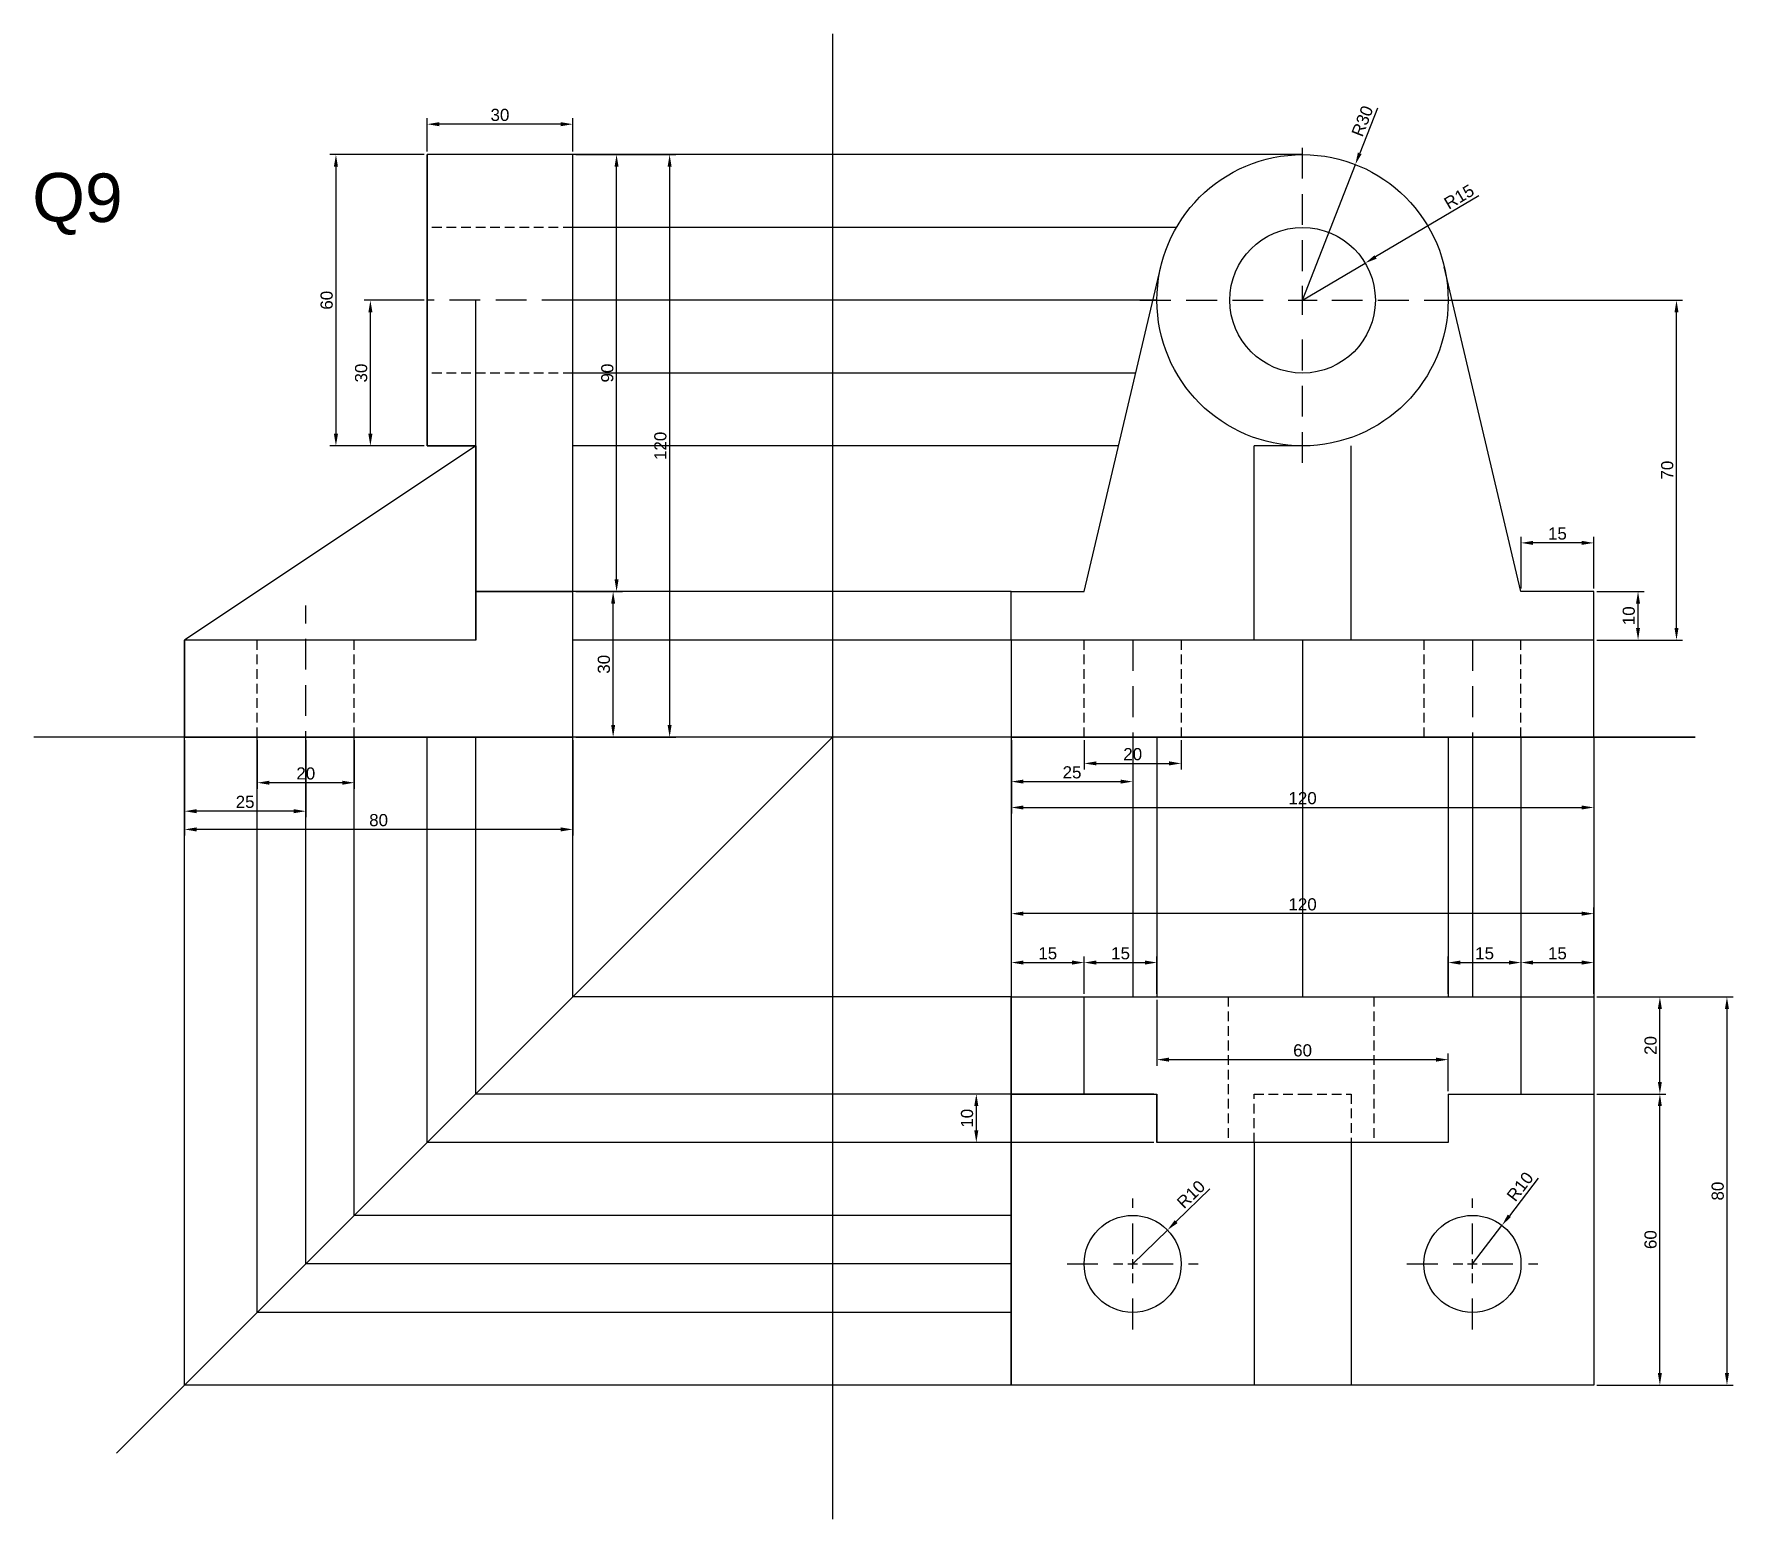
# Model space of a CAD drawing. Header units: millimetres. Extents: x 137 to 7220, y 7466 to 9893.
# Drawn here: x 1795.4 to 2145.4, y 7799.4 to 8105.3 of the extents above; entities that cross this region are included whole.
import ezdxf

# ---------------------------------------------------------------- set-up
doc = ezdxf.new("R2010")
doc.units = ezdxf.units.MM
doc.header["$PDMODE"] = 35
doc.header["$PDSIZE"] = 3
doc.linetypes.add('DASHED2', pattern=[9.525, 6.35, -3.175])
doc.linetypes.add('JIS_02_2.0', pattern=[3, 2, -1])
for name, color, linetype in [('Center Line', 3, 'DASHED2'), ('Dimensions', 1, 'Continuous'), ('Hidden Line', 50, 'JIS_02_2.0'), ('Projection', 140, 'Continuous'), ('Text', 7, 'Continuous')]:
    doc.layers.add(name, color=color, linetype=linetype)
doc.layers.add('Object', color=7, linetype='Continuous', lineweight=30)
doc.styles.get("Standard").update_dxf_attribs({"font": 'arial.ttf'})
doc.dimstyles.new('ISO-25', dxfattribs={"dimtxt": 2.5, "dimasz": 2.5, "dimexe": 1.25, "dimexo": 0.625, "dimtad": 1, "dimdec": 0, "dimtxsty": 'Standard', "dimcen": 2.5, "dimadec": 0, "dimazin": 0, "dimtfac": 1, "dimtdec": 0, "dimtmove": 0, "dimatfit": 3, "dimfxl": 1, "dimarcsym": 0})

msp = doc.modelspace()

# ---------------------------------------------------------------- texts
at = {"layer": 'Text'}
msp.add_text('Q9', height=10, rotation=359.3708, dxfattribs=at).set_placement((1794.985, 8066.768))

# ---------------------------------------------------------------- blocks, each defined once
blk = doc.blocks.new('*U405')
at = {"layer": 'Center Line', "color": 0, "transparency": 16777216}
for p, q in [((0, 6), (0, 33.5)), ((-33.5, 0), (-6, 0)), ((6, 0), (33.5, 0)), ((0, -33.5), (0, -6))]:
    blk.add_line(p, q, dxfattribs=at)
at = {"layer": 'Center Line', "color": 0, "linetype": 'Continuous', "transparency": 16777216}
for p, q in [((-3, 0), (3, 0)), ((0, -3), (0, 3))]:
    blk.add_line(p, q, dxfattribs=at)
blk = doc.blocks.new('*D617')
at = {"layer": 'Defpoints', "color": 0, "transparency": 16777216}
for p in [(1996.76, 7960.49), (2116.76, 7960.49), (2116.76, 7945.99)]:
    blk.add_point(p, dxfattribs=at)
at = {"layer": 'Dimensions', "color": 0, "lineweight": -2, "transparency": 16777216}
for p, q in [((1996.76, 7959.86), (1996.76, 7944.74)), ((2116.76, 7959.86), (2116.76, 7944.74)), ((1999.26, 7945.99), (2114.26, 7945.99))]:
    blk.add_line(p, q, dxfattribs=at)
at = {"layer": 'Dimensions', "color": 0, "transparency": 16777216}
for points in [[(1999.26, 7946.4), (1999.26, 7945.57), (1996.76, 7945.99)], [(2114.26, 7946.4), (2114.26, 7945.57), (2116.76, 7945.99)]]:
    blk.add_solid(points, dxfattribs=at)
at = {"layer": 'Dimensions', "color": 0, "transparency": 16777216, "insert": (2056.76, 7947.89), "char_height": 2.5, "attachment_point": 5}
blk.add_mtext('120', dxfattribs=at)
blk = doc.blocks.new('*D618')
at = {"layer": 'Defpoints', "color": 0, "transparency": 16777216}
for p in [(1996.76, 7960.49), (2021.76, 7960.49), (2021.76, 7951.32)]:
    blk.add_point(p, dxfattribs=at)
at = {"layer": 'Dimensions', "color": 0, "lineweight": -2, "transparency": 16777216}
for p, q in [((1996.76, 7959.86), (1996.76, 7950.07)), ((2021.76, 7959.86), (2021.76, 7950.07)), ((1999.26, 7951.32), (2019.26, 7951.32))]:
    blk.add_line(p, q, dxfattribs=at)
at = {"layer": 'Dimensions', "color": 0, "transparency": 16777216}
for points in [[(1999.26, 7951.74), (1999.26, 7950.91), (1996.76, 7951.32)], [(2019.26, 7951.74), (2019.26, 7950.91), (2021.76, 7951.32)]]:
    blk.add_solid(points, dxfattribs=at)
at = {"layer": 'Dimensions', "color": 0, "transparency": 16777216, "insert": (2009.26, 7953.22), "char_height": 2.5, "attachment_point": 5}
blk.add_mtext('25', dxfattribs=at)
blk = doc.blocks.new('*D619')
at = {"layer": 'Defpoints', "color": 0, "transparency": 16777216}
for p in [(2011.76, 7960.49), (2031.76, 7960.49), (2031.76, 7955.07)]:
    blk.add_point(p, dxfattribs=at)
at = {"layer": 'Dimensions', "color": 0, "lineweight": -2, "transparency": 16777216}
for p, q in [((2011.76, 7959.86), (2011.76, 7953.82)), ((2031.76, 7959.86), (2031.76, 7953.82)), ((2014.26, 7955.07), (2029.26, 7955.07))]:
    blk.add_line(p, q, dxfattribs=at)
at = {"layer": 'Dimensions', "color": 0, "transparency": 16777216}
for points in [[(2014.26, 7955.49), (2014.26, 7954.66), (2011.76, 7955.07)], [(2029.26, 7955.49), (2029.26, 7954.66), (2031.76, 7955.07)]]:
    blk.add_solid(points, dxfattribs=at)
at = {"layer": 'Dimensions', "color": 0, "transparency": 16777216, "insert": (2021.76, 7956.97), "char_height": 2.5, "attachment_point": 5}
blk.add_mtext('20', dxfattribs=at)
blk = doc.blocks.new('*D620')
at = {"layer": 'Defpoints', "color": 0, "transparency": 16777216}
for p in [(2087.58, 8050.49), (2133.79, 8050.49), (2116.76, 7980.49)]:
    blk.add_point(p, dxfattribs=at)
at = {"layer": 'Dimensions', "color": 0, "lineweight": -2, "transparency": 16777216}
for p, q in [((2088.21, 8050.49), (2135.04, 8050.49)), ((2133.79, 7982.99), (2133.79, 8047.99)), ((2117.38, 7980.49), (2135.04, 7980.49))]:
    blk.add_line(p, q, dxfattribs=at)
at = {"layer": 'Dimensions', "color": 0, "transparency": 16777216}
for points in [[(2133.38, 8047.99), (2134.21, 8047.99), (2133.79, 8050.49)], [(2133.38, 7982.99), (2134.21, 7982.99), (2133.79, 7980.49)]]:
    blk.add_solid(points, dxfattribs=at)
at = {"layer": 'Dimensions', "color": 0, "transparency": 16777216, "insert": (2131.89, 8015.49), "char_height": 2.5, "attachment_point": 5, "rotation": 90}
blk.add_mtext('70', dxfattribs=at)
blk = doc.blocks.new('*D621')
at = {"layer": 'Defpoints', "color": 0, "transparency": 16777216}
for p in [(2116.76, 7990.49), (2125.87, 7990.49), (2116.76, 7980.49)]:
    blk.add_point(p, dxfattribs=at)
at = {"layer": 'Dimensions', "color": 0, "lineweight": -2, "transparency": 16777216}
for p, q in [((2117.38, 7990.49), (2127.12, 7990.49)), ((2125.87, 7982.99), (2125.87, 7987.99)), ((2117.38, 7980.49), (2127.12, 7980.49))]:
    blk.add_line(p, q, dxfattribs=at)
at = {"layer": 'Dimensions', "color": 0, "transparency": 16777216}
for points in [[(2125.45, 7987.99), (2126.28, 7987.99), (2125.87, 7990.49)], [(2125.45, 7982.99), (2126.28, 7982.99), (2125.87, 7980.49)]]:
    blk.add_solid(points, dxfattribs=at)
at = {"layer": 'Dimensions', "color": 0, "transparency": 16777216, "insert": (2123.97, 7985.49), "char_height": 2.5, "attachment_point": 5, "rotation": 90}
blk.add_mtext('10', dxfattribs=at)
blk = doc.blocks.new('*D622')
at = {"layer": 'Defpoints', "color": 0, "transparency": 16777216}
for p in [(2101.76, 8000.5), (2101.76, 7990.49), (2116.76, 7990.49)]:
    blk.add_point(p, dxfattribs=at)
at = {"layer": 'Dimensions', "color": 0, "lineweight": -2, "transparency": 16777216}
for p, q in [((2101.76, 7991.11), (2101.76, 8001.75)), ((2114.26, 8000.5), (2104.26, 8000.5)), ((2116.76, 7991.11), (2116.76, 8001.75))]:
    blk.add_line(p, q, dxfattribs=at)
at = {"layer": 'Dimensions', "color": 0, "transparency": 16777216}
for points in [[(2104.26, 8000.92), (2104.26, 8000.09), (2101.76, 8000.5)], [(2114.26, 8000.92), (2114.26, 8000.09), (2116.76, 8000.5)]]:
    blk.add_solid(points, dxfattribs=at)
at = {"layer": 'Dimensions', "color": 0, "transparency": 16777216, "insert": (2109.26, 8002.41), "char_height": 2.5, "attachment_point": 5}
blk.add_mtext('15', dxfattribs=at)
blk = doc.blocks.new('*D623')
at = {"layer": 'Defpoints', "color": 0, "transparency": 16777216}
for p in [(2067.63, 8078.45), (2056.76, 8050.49)]:
    blk.add_point(p, dxfattribs=at)
at = {"layer": 'Dimensions', "color": 0, "lineweight": -2, "transparency": 16777216}
for p, q in [((2072.16, 8090.07), (2068.54, 8080.78)), ((2056.76, 8050.49), (2067.63, 8078.45))]:
    blk.add_line(p, q, dxfattribs=at)
at = {"layer": 'Dimensions', "color": 0, "transparency": 16777216}
blk.add_solid([(2068.15, 8080.93), (2068.93, 8080.63), (2067.63, 8078.45)], dxfattribs=at)
at = {"layer": 'Dimensions', "color": 0, "transparency": 16777216, "insert": (2069.08, 8087.4), "char_height": 2.5, "attachment_point": 5, "rotation": 68.7386}
blk.add_mtext('R30', dxfattribs=at)
blk = doc.blocks.new('*D624')
at = {"layer": 'Defpoints', "color": 0, "transparency": 16777216}
for p in [(2069.66, 8058.14), (2056.76, 8050.49)]:
    blk.add_point(p, dxfattribs=at)
at = {"layer": 'Dimensions', "color": 0, "lineweight": -2, "transparency": 16777216}
for p, q in [((2093.08, 8072.01), (2071.81, 8059.41)), ((2056.76, 8050.49), (2069.66, 8058.14))]:
    blk.add_line(p, q, dxfattribs=at)
at = {"layer": 'Dimensions', "color": 0, "transparency": 16777216}
blk.add_solid([(2071.6, 8059.77), (2072.02, 8059.05), (2069.66, 8058.14)], dxfattribs=at)
at = {"layer": 'Dimensions', "color": 0, "transparency": 16777216, "insert": (2089, 8071.8), "char_height": 2.5, "attachment_point": 5, "rotation": 30.648}
blk.add_mtext('R15', dxfattribs=at)
blk = doc.blocks.new('*D625')
at = {"layer": 'Defpoints', "color": 0, "transparency": 16777216}
for p in [(2116.76, 7906.96), (2116.76, 7826.96), (2144.19, 7826.96)]:
    blk.add_point(p, dxfattribs=at)
at = {"layer": 'Dimensions', "color": 0, "lineweight": -2, "transparency": 16777216}
for p, q in [((2117.38, 7906.96), (2145.44, 7906.96)), ((2144.19, 7904.46), (2144.19, 7829.46)), ((2117.38, 7826.96), (2145.44, 7826.96))]:
    blk.add_line(p, q, dxfattribs=at)
at = {"layer": 'Dimensions', "color": 0, "transparency": 16777216}
for points in [[(2143.77, 7904.46), (2144.6, 7904.46), (2144.19, 7906.96)], [(2143.77, 7829.46), (2144.6, 7829.46), (2144.19, 7826.96)]]:
    blk.add_solid(points, dxfattribs=at)
at = {"layer": 'Dimensions', "color": 0, "transparency": 16777216, "insert": (2142.29, 7866.96), "char_height": 2.5, "attachment_point": 5, "rotation": 90}
blk.add_mtext('80', dxfattribs=at)
blk = doc.blocks.new('*D626')
at = {"layer": 'Defpoints', "color": 0, "transparency": 16777216}
for p in [(2116.76, 7886.96), (2130.37, 7886.96), (2116.76, 7826.96)]:
    blk.add_point(p, dxfattribs=at)
at = {"layer": 'Dimensions', "color": 0, "lineweight": -2, "transparency": 16777216}
for p, q in [((2117.38, 7886.96), (2131.62, 7886.96)), ((2130.37, 7829.46), (2130.37, 7884.46)), ((2117.38, 7826.96), (2131.62, 7826.96))]:
    blk.add_line(p, q, dxfattribs=at)
at = {"layer": 'Dimensions', "color": 0, "transparency": 16777216}
for points in [[(2129.95, 7884.46), (2130.78, 7884.46), (2130.37, 7886.96)], [(2129.95, 7829.46), (2130.78, 7829.46), (2130.37, 7826.96)]]:
    blk.add_solid(points, dxfattribs=at)
at = {"layer": 'Dimensions', "color": 0, "transparency": 16777216, "insert": (2128.46, 7856.96), "char_height": 2.5, "attachment_point": 5, "rotation": 90}
blk.add_mtext('60', dxfattribs=at)
blk = doc.blocks.new('*D427')
at = {"layer": 'Defpoints', "color": 0, "transparency": 16777216}
for p in [(2116.76, 7906.96), (2130.37, 7906.96), (2116.76, 7886.96)]:
    blk.add_point(p, dxfattribs=at)
at = {"layer": 'Dimensions', "color": 0, "lineweight": -2, "transparency": 16777216}
for p, q in [((2117.38, 7906.96), (2131.62, 7906.96)), ((2130.37, 7889.46), (2130.37, 7904.46)), ((2117.38, 7886.96), (2131.62, 7886.96))]:
    blk.add_line(p, q, dxfattribs=at)
at = {"layer": 'Dimensions', "color": 0, "transparency": 16777216}
for points in [[(2129.95, 7904.46), (2130.78, 7904.46), (2130.37, 7906.96)], [(2129.95, 7889.46), (2130.78, 7889.46), (2130.37, 7886.96)]]:
    blk.add_solid(points, dxfattribs=at)
at = {"layer": 'Dimensions', "color": 0, "transparency": 16777216, "insert": (2128.46, 7896.96), "char_height": 2.5, "attachment_point": 5, "rotation": 90}
blk.add_mtext('20', dxfattribs=at)
blk = doc.blocks.new('*D627')
at = {"layer": 'Defpoints', "color": 0, "transparency": 16777216}
for p in [(1996.76, 7924.12), (1996.76, 7906.96), (2116.76, 7906.96)]:
    blk.add_point(p, dxfattribs=at)
at = {"layer": 'Dimensions', "color": 0, "lineweight": -2, "transparency": 16777216}
for p, q in [((1996.76, 7907.58), (1996.76, 7925.37)), ((2116.76, 7907.58), (2116.76, 7925.37)), ((2114.26, 7924.12), (1999.26, 7924.12))]:
    blk.add_line(p, q, dxfattribs=at)
at = {"layer": 'Dimensions', "color": 0, "transparency": 16777216}
for points in [[(1999.26, 7924.54), (1999.26, 7923.7), (1996.76, 7924.12)], [(2114.26, 7924.54), (2114.26, 7923.7), (2116.76, 7924.12)]]:
    blk.add_solid(points, dxfattribs=at)
at = {"layer": 'Dimensions', "color": 0, "transparency": 16777216, "insert": (2056.76, 7926.02), "char_height": 2.5, "attachment_point": 5}
blk.add_mtext('120', dxfattribs=at)
blk = doc.blocks.new('*D628')
at = {"layer": 'Defpoints', "color": 0, "transparency": 16777216}
for p in [(2011.76, 7914.04), (1996.76, 7906.96), (2011.76, 7906.96)]:
    blk.add_point(p, dxfattribs=at)
at = {"layer": 'Dimensions', "color": 0, "lineweight": -2, "transparency": 16777216}
for p, q in [((1996.76, 7907.58), (1996.76, 7915.29)), ((2011.76, 7907.58), (2011.76, 7915.29)), ((1999.26, 7914.04), (2009.26, 7914.04))]:
    blk.add_line(p, q, dxfattribs=at)
at = {"layer": 'Dimensions', "color": 0, "transparency": 16777216}
for points in [[(1999.26, 7914.46), (1999.26, 7913.62), (1996.76, 7914.04)], [(2009.26, 7914.46), (2009.26, 7913.62), (2011.76, 7914.04)]]:
    blk.add_solid(points, dxfattribs=at)
at = {"layer": 'Dimensions', "color": 0, "transparency": 16777216, "insert": (2004.26, 7915.94), "char_height": 2.5, "attachment_point": 5}
blk.add_mtext('15', dxfattribs=at)
blk = doc.blocks.new('*D428')
at = {"layer": 'Defpoints', "color": 0, "transparency": 16777216}
for p in [(2026.76, 7914.04), (2011.76, 7906.96), (2026.76, 7906.96)]:
    blk.add_point(p, dxfattribs=at)
at = {"layer": 'Dimensions', "color": 0, "lineweight": -2, "transparency": 16777216}
for p, q in [((2011.76, 7907.58), (2011.76, 7915.29)), ((2026.76, 7907.58), (2026.76, 7915.29)), ((2014.26, 7914.04), (2024.26, 7914.04))]:
    blk.add_line(p, q, dxfattribs=at)
at = {"layer": 'Dimensions', "color": 0, "transparency": 16777216}
for points in [[(2014.26, 7914.46), (2014.26, 7913.62), (2011.76, 7914.04)], [(2024.26, 7914.46), (2024.26, 7913.62), (2026.76, 7914.04)]]:
    blk.add_solid(points, dxfattribs=at)
at = {"layer": 'Dimensions', "color": 0, "transparency": 16777216, "insert": (2019.26, 7915.94), "char_height": 2.5, "attachment_point": 5}
blk.add_mtext('15', dxfattribs=at)
blk = doc.blocks.new('*D629')
at = {"layer": 'Defpoints', "color": 0, "transparency": 16777216}
for p in [(2026.76, 7906.96), (2086.76, 7894.04), (2086.76, 7886.96)]:
    blk.add_point(p, dxfattribs=at)
at = {"layer": 'Dimensions', "color": 0, "lineweight": -2, "transparency": 16777216}
for p, q in [((2026.76, 7906.33), (2026.76, 7892.79)), ((2029.26, 7894.04), (2084.26, 7894.04)), ((2086.76, 7887.58), (2086.76, 7895.29))]:
    blk.add_line(p, q, dxfattribs=at)
at = {"layer": 'Dimensions', "color": 0, "transparency": 16777216}
for points in [[(2029.26, 7894.46), (2029.26, 7893.62), (2026.76, 7894.04)], [(2084.26, 7894.46), (2084.26, 7893.62), (2086.76, 7894.04)]]:
    blk.add_solid(points, dxfattribs=at)
at = {"layer": 'Dimensions', "color": 0, "transparency": 16777216, "insert": (2056.76, 7895.94), "char_height": 2.5, "attachment_point": 5}
blk.add_mtext('60', dxfattribs=at)
blk = doc.blocks.new('*D630')
at = {"layer": 'Defpoints', "color": 0, "transparency": 16777216}
for p in [(2101.76, 7914.04), (2086.76, 7906.96), (2101.76, 7906.96)]:
    blk.add_point(p, dxfattribs=at)
at = {"layer": 'Dimensions', "color": 0, "lineweight": -2, "transparency": 16777216}
for p, q in [((2086.76, 7907.58), (2086.76, 7915.29)), ((2101.76, 7907.58), (2101.76, 7915.29)), ((2089.26, 7914.04), (2099.26, 7914.04))]:
    blk.add_line(p, q, dxfattribs=at)
at = {"layer": 'Dimensions', "color": 0, "transparency": 16777216}
for points in [[(2089.26, 7914.46), (2089.26, 7913.62), (2086.76, 7914.04)], [(2099.26, 7914.46), (2099.26, 7913.62), (2101.76, 7914.04)]]:
    blk.add_solid(points, dxfattribs=at)
at = {"layer": 'Dimensions', "color": 0, "transparency": 16777216, "insert": (2094.26, 7915.94), "char_height": 2.5, "attachment_point": 5}
blk.add_mtext('15', dxfattribs=at)
blk = doc.blocks.new('*D429')
at = {"layer": 'Defpoints', "color": 0, "transparency": 16777216}
for p in [(2116.76, 7914.04), (2101.76, 7906.96), (2116.76, 7906.96)]:
    blk.add_point(p, dxfattribs=at)
at = {"layer": 'Dimensions', "color": 0, "lineweight": -2, "transparency": 16777216}
for p, q in [((2101.76, 7907.58), (2101.76, 7915.29)), ((2116.76, 7907.58), (2116.76, 7915.29)), ((2104.26, 7914.04), (2114.26, 7914.04))]:
    blk.add_line(p, q, dxfattribs=at)
at = {"layer": 'Dimensions', "color": 0, "transparency": 16777216}
for points in [[(2104.26, 7914.46), (2104.26, 7913.62), (2101.76, 7914.04)], [(2114.26, 7914.46), (2114.26, 7913.62), (2116.76, 7914.04)]]:
    blk.add_solid(points, dxfattribs=at)
at = {"layer": 'Dimensions', "color": 0, "transparency": 16777216, "insert": (2109.26, 7915.94), "char_height": 2.5, "attachment_point": 5}
blk.add_mtext('15', dxfattribs=at)
blk = doc.blocks.new('*D631')
at = {"layer": 'Defpoints', "color": 0, "transparency": 16777216}
for p in [(2026.76, 7886.96), (1989.54, 7876.96), (2026.76, 7876.96)]:
    blk.add_point(p, dxfattribs=at)
at = {"layer": 'Dimensions', "color": 0, "lineweight": -2, "transparency": 16777216}
for p, q in [((2026.13, 7886.96), (1988.29, 7886.96)), ((1989.54, 7884.46), (1989.54, 7879.46)), ((2026.13, 7876.96), (1988.29, 7876.96))]:
    blk.add_line(p, q, dxfattribs=at)
at = {"layer": 'Dimensions', "color": 0, "transparency": 16777216}
for points in [[(1989.12, 7884.46), (1989.96, 7884.46), (1989.54, 7886.96)], [(1989.12, 7879.46), (1989.96, 7879.46), (1989.54, 7876.96)]]:
    blk.add_solid(points, dxfattribs=at)
at = {"layer": 'Dimensions', "color": 0, "transparency": 16777216, "insert": (1987.64, 7881.96), "char_height": 2.5, "attachment_point": 5, "rotation": 90}
blk.add_mtext('10', dxfattribs=at)
blk = doc.blocks.new('*U406')
at = {"layer": 'Center Line', "color": 0, "transparency": 16777216}
for p, q in [((0, 2), (0, 13.5)), ((-13.5, 0), (-2, 0)), ((2, 0), (13.5, 0)), ((0, -13.5), (0, -2))]:
    blk.add_line(p, q, dxfattribs=at)
at = {"layer": 'Center Line', "color": 0, "linetype": 'Continuous', "transparency": 16777216}
for p, q in [((-1, 0), (1, 0)), ((0, -1), (0, 1))]:
    blk.add_line(p, q, dxfattribs=at)
blk = doc.blocks.new('*U407')
at = {"layer": 'Center Line', "color": 0, "transparency": 16777216}
for p, q in [((0, 2), (0, 13.5)), ((-13.5, 0), (-2, 0)), ((2, 0), (13.5, 0)), ((0, -13.5), (0, -2))]:
    blk.add_line(p, q, dxfattribs=at)
at = {"layer": 'Center Line', "color": 0, "linetype": 'Continuous', "transparency": 16777216}
for p, q in [((-1, 0), (1, 0)), ((0, -1), (0, 1))]:
    blk.add_line(p, q, dxfattribs=at)
blk = doc.blocks.new('*D654')
at = {"layer": 'Defpoints', "color": 0, "transparency": 16777216}
for p in [(1906.4, 8080.49), (1906.4, 7960.49), (1926.36, 7960.49)]:
    blk.add_point(p, dxfattribs=at)
at = {"layer": 'Dimensions', "color": 0, "lineweight": -2, "transparency": 16777216}
for p, q in [((1907.02, 8080.49), (1927.61, 8080.49)), ((1926.36, 8077.99), (1926.36, 7962.99)), ((1907.02, 7960.49), (1927.61, 7960.49))]:
    blk.add_line(p, q, dxfattribs=at)
at = {"layer": 'Dimensions', "color": 0, "transparency": 16777216}
for points in [[(1925.94, 8077.99), (1926.77, 8077.99), (1926.36, 8080.49)], [(1925.94, 7962.99), (1926.77, 7962.99), (1926.36, 7960.49)]]:
    blk.add_solid(points, dxfattribs=at)
at = {"layer": 'Dimensions', "color": 0, "transparency": 16777216, "insert": (1924.46, 8020.49), "char_height": 2.5, "attachment_point": 5, "rotation": 90}
blk.add_mtext('120', dxfattribs=at)
blk = doc.blocks.new('*D655')
at = {"layer": 'Defpoints', "color": 0, "transparency": 16777216}
for p in [(1906.4, 7990.49), (1914.72, 7990.49), (1906.4, 7960.49)]:
    blk.add_point(p, dxfattribs=at)
at = {"layer": 'Dimensions', "color": 0, "lineweight": -2, "transparency": 16777216}
for p, q in [((1907.02, 7990.49), (1915.97, 7990.49)), ((1914.72, 7962.99), (1914.72, 7987.99)), ((1907.02, 7960.49), (1915.97, 7960.49))]:
    blk.add_line(p, q, dxfattribs=at)
at = {"layer": 'Dimensions', "color": 0, "transparency": 16777216}
for points in [[(1914.31, 7987.99), (1915.14, 7987.99), (1914.72, 7990.49)], [(1914.31, 7962.99), (1915.14, 7962.99), (1914.72, 7960.49)]]:
    blk.add_solid(points, dxfattribs=at)
at = {"layer": 'Dimensions', "color": 0, "transparency": 16777216, "insert": (1912.82, 7975.49), "char_height": 2.5, "attachment_point": 5, "rotation": 90}
blk.add_mtext('30', dxfattribs=at)
blk = doc.blocks.new('*D656')
at = {"layer": 'Defpoints', "color": 0, "transparency": 16777216}
for p in [(1906.4, 8080.49), (1915.43, 8080.49), (1906.4, 7990.49)]:
    blk.add_point(p, dxfattribs=at)
at = {"layer": 'Dimensions', "color": 0, "lineweight": -2, "transparency": 16777216}
for p, q in [((1907.02, 8080.49), (1916.68, 8080.49)), ((1915.43, 7992.99), (1915.43, 8077.99)), ((1907.02, 7990.49), (1916.68, 7990.49))]:
    blk.add_line(p, q, dxfattribs=at)
at = {"layer": 'Dimensions', "color": 0, "transparency": 16777216}
for points in [[(1915.01, 8077.99), (1915.84, 8077.99), (1915.43, 8080.49)], [(1915.01, 7992.99), (1915.84, 7992.99), (1915.43, 7990.49)]]:
    blk.add_solid(points, dxfattribs=at)
at = {"layer": 'Dimensions', "color": 0, "transparency": 16777216, "insert": (1913.53, 8035.49), "char_height": 2.5, "attachment_point": 5, "rotation": 90}
blk.add_mtext('90', dxfattribs=at)
blk = doc.blocks.new('*D657')
at = {"layer": 'Defpoints', "color": 0, "transparency": 16777216}
for p in [(1876.4, 8086.76), (1876.4, 8080.49), (1906.4, 8080.49)]:
    blk.add_point(p, dxfattribs=at)
at = {"layer": 'Dimensions', "color": 0, "lineweight": -2, "transparency": 16777216}
for p, q in [((1876.4, 8081.11), (1876.4, 8088.01)), ((1903.9, 8086.76), (1878.9, 8086.76)), ((1906.4, 8081.11), (1906.4, 8088.01))]:
    blk.add_line(p, q, dxfattribs=at)
at = {"layer": 'Dimensions', "color": 0, "transparency": 16777216}
for points in [[(1878.9, 8087.18), (1878.9, 8086.34), (1876.4, 8086.76)], [(1903.9, 8087.18), (1903.9, 8086.34), (1906.4, 8086.76)]]:
    blk.add_solid(points, dxfattribs=at)
at = {"layer": 'Dimensions', "color": 0, "transparency": 16777216, "insert": (1891.4, 8088.66), "char_height": 2.5, "attachment_point": 5}
blk.add_mtext('30', dxfattribs=at)
blk = doc.blocks.new('*D658')
at = {"layer": 'Defpoints', "color": 0, "transparency": 16777216}
for p in [(1826.4, 7960.49), (1906.4, 7960.49), (1826.4, 7941.47)]:
    blk.add_point(p, dxfattribs=at)
at = {"layer": 'Dimensions', "color": 0, "lineweight": -2, "transparency": 16777216}
for p, q in [((1826.4, 7959.86), (1826.4, 7940.22)), ((1906.4, 7959.86), (1906.4, 7940.22)), ((1903.9, 7941.47), (1828.9, 7941.47))]:
    blk.add_line(p, q, dxfattribs=at)
at = {"layer": 'Dimensions', "color": 0, "transparency": 16777216}
for points in [[(1828.9, 7941.89), (1828.9, 7941.05), (1826.4, 7941.47)], [(1903.9, 7941.89), (1903.9, 7941.05), (1906.4, 7941.47)]]:
    blk.add_solid(points, dxfattribs=at)
at = {"layer": 'Dimensions', "color": 0, "transparency": 16777216, "insert": (1866.4, 7943.37), "char_height": 2.5, "attachment_point": 5}
blk.add_mtext('80', dxfattribs=at)
blk = doc.blocks.new('*D659')
at = {"layer": 'Defpoints', "color": 0, "transparency": 16777216}
for p in [(1841.4, 7960.49), (1861.4, 7960.49), (1841.4, 7951.09)]:
    blk.add_point(p, dxfattribs=at)
at = {"layer": 'Dimensions', "color": 0, "lineweight": -2, "transparency": 16777216}
for p, q in [((1841.4, 7959.86), (1841.4, 7949.84)), ((1861.4, 7959.86), (1861.4, 7949.84)), ((1858.9, 7951.09), (1843.9, 7951.09))]:
    blk.add_line(p, q, dxfattribs=at)
at = {"layer": 'Dimensions', "color": 0, "transparency": 16777216}
for points in [[(1843.9, 7951.51), (1843.9, 7950.68), (1841.4, 7951.09)], [(1858.9, 7951.51), (1858.9, 7950.68), (1861.4, 7951.09)]]:
    blk.add_solid(points, dxfattribs=at)
at = {"layer": 'Dimensions', "color": 0, "transparency": 16777216, "insert": (1851.4, 7952.99), "char_height": 2.5, "attachment_point": 5}
blk.add_mtext('20', dxfattribs=at)
blk = doc.blocks.new('*D430')
at = {"layer": 'Defpoints', "color": 0, "transparency": 16777216}
for p in [(1826.4, 7960.49), (1851.4, 7960.49), (1826.4, 7945.23)]:
    blk.add_point(p, dxfattribs=at)
at = {"layer": 'Dimensions', "color": 0, "lineweight": -2, "transparency": 16777216}
for p, q in [((1826.4, 7959.86), (1826.4, 7943.98)), ((1851.4, 7959.86), (1851.4, 7943.98)), ((1848.9, 7945.23), (1828.9, 7945.23))]:
    blk.add_line(p, q, dxfattribs=at)
at = {"layer": 'Dimensions', "color": 0, "transparency": 16777216}
for points in [[(1828.9, 7945.64), (1828.9, 7944.81), (1826.4, 7945.23)], [(1848.9, 7945.64), (1848.9, 7944.81), (1851.4, 7945.23)]]:
    blk.add_solid(points, dxfattribs=at)
at = {"layer": 'Dimensions', "color": 0, "transparency": 16777216, "insert": (1838.9, 7947.13), "char_height": 2.5, "attachment_point": 5}
blk.add_mtext('25', dxfattribs=at)
blk = doc.blocks.new('*D464')
at = {"layer": 'Defpoints', "color": 0, "transparency": 16777216}
for p in [(1876.4, 8080.49), (1857.61, 8020.49), (1876.4, 8020.49)]:
    blk.add_point(p, dxfattribs=at)
at = {"layer": 'Dimensions', "color": 0, "lineweight": -2, "transparency": 16777216}
for p, q in [((1875.77, 8080.49), (1856.36, 8080.49)), ((1857.61, 8077.99), (1857.61, 8022.99)), ((1875.77, 8020.49), (1856.36, 8020.49))]:
    blk.add_line(p, q, dxfattribs=at)
at = {"layer": 'Dimensions', "color": 0, "transparency": 16777216}
for points in [[(1857.19, 8077.99), (1858.03, 8077.99), (1857.61, 8080.49)], [(1857.19, 8022.99), (1858.03, 8022.99), (1857.61, 8020.49)]]:
    blk.add_solid(points, dxfattribs=at)
at = {"layer": 'Dimensions', "color": 0, "transparency": 16777216, "insert": (1855.71, 8050.49), "char_height": 2.5, "attachment_point": 5, "rotation": 90}
blk.add_mtext('60', dxfattribs=at)
blk = doc.blocks.new('*D465')
at = {"layer": 'Defpoints', "color": 0, "transparency": 16777216}
for p in [(1864.71, 8050.49), (1876.4, 8050.49), (1876.4, 8020.49)]:
    blk.add_point(p, dxfattribs=at)
at = {"layer": 'Dimensions', "color": 0, "lineweight": -2, "transparency": 16777216}
for p, q in [((1875.77, 8050.49), (1863.46, 8050.49)), ((1864.71, 8022.99), (1864.71, 8047.99)), ((1875.77, 8020.49), (1863.46, 8020.49))]:
    blk.add_line(p, q, dxfattribs=at)
at = {"layer": 'Dimensions', "color": 0, "transparency": 16777216}
for points in [[(1864.29, 8047.99), (1865.13, 8047.99), (1864.71, 8050.49)], [(1864.29, 8022.99), (1865.13, 8022.99), (1864.71, 8020.49)]]:
    blk.add_solid(points, dxfattribs=at)
at = {"layer": 'Dimensions', "color": 0, "transparency": 16777216, "insert": (1862.81, 8035.49), "char_height": 2.5, "attachment_point": 5, "rotation": 90}
blk.add_mtext('30', dxfattribs=at)
blk = doc.blocks.new('*D466')
at = {"layer": 'Defpoints', "color": 0, "transparency": 16777216}
for p in [(2028.92, 7858.93), (2021.76, 7851.96)]:
    blk.add_point(p, dxfattribs=at)
at = {"layer": 'Dimensions', "color": 0, "lineweight": -2, "transparency": 16777216}
for p, q in [((2037.68, 7867.45), (2030.72, 7860.67)), ((2021.76, 7851.96), (2028.92, 7858.93))]:
    blk.add_line(p, q, dxfattribs=at)
at = {"layer": 'Dimensions', "color": 0, "transparency": 16777216}
blk.add_solid([(2030.42, 7860.97), (2031.01, 7860.37), (2028.92, 7858.93)], dxfattribs=at)
at = {"layer": 'Dimensions', "color": 0, "transparency": 16777216, "insert": (2033.77, 7866.29), "char_height": 2.5, "attachment_point": 5, "rotation": 44.2093}
blk.add_mtext('R10', dxfattribs=at)
blk = doc.blocks.new('*D467')
at = {"layer": 'Defpoints', "color": 0, "transparency": 16777216}
for p in [(2097.84, 7859.89), (2091.76, 7851.96)]:
    blk.add_point(p, dxfattribs=at)
at = {"layer": 'Dimensions', "color": 0, "lineweight": -2, "transparency": 16777216}
for p, q in [((2105.27, 7869.59), (2099.36, 7861.88)), ((2091.76, 7851.96), (2097.84, 7859.89))]:
    blk.add_line(p, q, dxfattribs=at)
at = {"layer": 'Dimensions', "color": 0, "transparency": 16777216}
blk.add_solid([(2099.03, 7862.13), (2099.69, 7861.62), (2097.84, 7859.89)], dxfattribs=at)
at = {"layer": 'Dimensions', "color": 0, "transparency": 16777216, "insert": (2101.57, 7867.88), "char_height": 2.5, "attachment_point": 5, "rotation": 52.5148}
blk.add_mtext('R10', dxfattribs=at)

# ---------------------------------------------------------------- dimensions: what is measured, and where the dimension line sits
at = {"layer": 'Dimensions'}
for base, p1, p2, picture, middle in [((1876.398, 8086.759), (1906.398, 8080.49), (1876.398, 8080.49), '*D657', (1891.398, 8088.662)), ((2101.755, 8000.505), (2116.755, 7990.49), (2101.755, 7990.49), '*D622', (2109.255, 8002.406)), ((1826.398, 7941.47), (1906.398, 7960.49), (1826.398, 7960.49), '*D658', (1866.398, 7943.372)), ((1826.398, 7945.226), (1851.398, 7960.49), (1826.398, 7960.49), '*D430', (1838.898, 7947.127)), ((1841.398, 7951.094), (1861.398, 7960.49), (1841.398, 7960.49), '*D659', (1851.398, 7952.995)), ((2116.755, 7945.986), (1996.755, 7960.49), (2116.755, 7960.49), '*D617', (2056.755, 7947.887)), ((2031.755, 7955.073), (2011.755, 7960.49), (2031.755, 7960.49), '*D619', (2021.755, 7956.974)), ((1996.755, 7924.119), (2116.755, 7906.957), (1996.755, 7906.957), '*D627', (2056.755, 7926.02)), ((2011.755, 7914.039), (1996.755, 7906.957), (2011.755, 7906.957), '*D628', (2004.255, 7915.941)), ((2026.755, 7914.039), (2011.755, 7906.957), (2026.755, 7906.957), '*D428', (2019.255, 7915.941)), ((2101.755, 7914.039), (2086.755, 7906.957), (2101.755, 7906.957), '*D630', (2094.255, 7915.941)), ((2116.755, 7914.039), (2101.755, 7906.957), (2116.755, 7906.957), '*D429', (2109.255, 7915.941)), ((2086.755, 7894.039), (2026.755, 7906.957), (2086.755, 7886.957), '*D629', (2056.755, 7895.941))]:
    dim = msp.add_linear_dim(base=base, p1=p1, p2=p2, dimstyle='ISO-25', dxfattribs=at)
    dim.commit()
    dim.dimension.update_dxf_attribs({"geometry": picture, "text_midpoint": middle})
for mpoint, picture, middle in [((2067.634, 8078.448), '*D623', (2070.849, 8086.71)), ((2069.66, 8058.136), '*D624', (2089.966, 8070.168))]:
    dim = msp.add_radius_dim(center=(2056.755, 8050.49), mpoint=mpoint, dimstyle='ISO-25', dxfattribs=at)
    dim.commit()
    dim.dimension.update_dxf_attribs({"geometry": picture, "text_midpoint": middle, "dimtype": 164})
for base, p1, p2, picture, middle in [((1857.609, 8020.49), (1876.398, 8080.49), (1876.398, 8020.49), '*D464', (1855.708, 8050.49)), ((1926.358, 7960.49), (1906.398, 8080.49), (1906.398, 7960.49), '*D654', (1924.456, 8020.49)), ((1915.428, 8080.49), (1906.398, 7990.49), (1906.398, 8080.49), '*D656', (1913.526, 8035.49)), ((1864.71, 8050.49), (1876.398, 8020.49), (1876.398, 8050.49), '*D465', (1862.807, 8035.49)), ((2133.795, 8050.49), (2116.755, 7980.49), (2087.581, 8050.49), '*D620', (2131.893, 8015.49)), ((1914.723, 7990.49), (1906.398, 7960.49), (1906.398, 7990.49), '*D655', (1912.821, 7975.49)), ((2125.868, 7990.49), (2116.755, 7980.49), (2116.755, 7990.49), '*D621', (2123.967, 7985.49)), ((2144.187, 7826.957), (2116.755, 7906.957), (2116.755, 7826.957), '*D625', (2142.286, 7866.957)), ((2130.366, 7906.957), (2116.755, 7886.957), (2116.755, 7906.957), '*D427', (2128.465, 7896.957)), ((1989.541, 7876.957), (2026.755, 7886.957), (2026.755, 7876.957), '*D631', (1987.639, 7881.957)), ((2130.366, 7886.957), (2116.755, 7826.957), (2116.755, 7886.957), '*D626', (2128.465, 7856.957))]:
    dim = msp.add_linear_dim(base=base, p1=p1, p2=p2, angle=90, dimstyle='ISO-25', dxfattribs=at)
    dim.commit()
    dim.dimension.update_dxf_attribs({"geometry": picture, "text_midpoint": middle})
dim = msp.add_linear_dim(base=(2021.755, 7951.323), p1=(1996.755, 7960.49), p2=(2021.755, 7960.49), dimstyle='ISO-25', dxfattribs=at)
dim.commit()
dim.dimension.update_dxf_attribs({"geometry": '*D618', "text_midpoint": (2009.255, 7951.323), "dimtype": 160})
for center, mpoint, picture, middle in [((2021.755, 7851.957), (2028.923, 7858.93), '*D466', (2033.767, 7866.295)), ((2091.755, 7851.957), (2097.841, 7859.892), '*D467', (2101.57, 7867.88))]:
    dim = msp.add_radius_dim(center=center, mpoint=mpoint, dimstyle='ISO-25', dxfattribs=at)
    dim.commit()
    dim.dimension.update_dxf_attribs({"geometry": picture, "text_midpoint": middle})

# ---------------------------------------------------------------- linework, layer by layer
at = {"layer": 'Center Line'}
for p, q in [((1906.398, 8050.49), (1876.398, 8050.49)), ((1851.398, 7955.335), (1851.398, 7987.589)), ((2021.755, 7980.49), (2021.755, 7960.49)), ((2091.755, 7980.49), (2091.755, 7960.49))]:
    msp.add_line(p, q, dxfattribs=at)
at = {"layer": 'Hidden Line'}
for p, q in [((1906.398, 8065.49), (1876.398, 8065.49)), ((1906.398, 8035.49), (1876.398, 8035.49)), ((1841.398, 7960.49), (1841.398, 7980.49)), ((1861.398, 7960.49), (1861.398, 7980.49)), ((2011.755, 7960.49), (2011.755, 7980.49)), ((2031.755, 7980.49), (2031.755, 7960.49)), ((2081.755, 7980.49), (2081.755, 7960.49)), ((2101.755, 7960.49), (2101.755, 7980.49)), ((2041.43, 7906.957), (2041.43, 7876.957)), ((2071.409, 7906.957), (2071.409, 7876.957)), ((2046.755, 7876.957), (2046.755, 7886.957)), ((2046.755, 7886.957), (2056.755, 7886.957)), ((2056.755, 7886.957), (2066.755, 7886.957)), ((2066.755, 7886.957), (2066.755, 7876.957))]:
    msp.add_line(p, q, dxfattribs=at)
at = {"layer": 'Object'}
for p, q in [((1959.931, 8105.346), (1959.931, 7799.4)), ((1906.398, 8080.49), (1876.398, 8080.49)), ((1876.398, 8080.49), (1876.398, 8020.49)), ((1906.398, 7960.49), (1906.398, 8080.49)), ((2011.755, 7990.49), (2027.559, 8057.387)), ((2101.755, 7990.49), (2085.952, 8057.387)), ((1886.398, 8020.49), (1886.398, 8050.49)), ((1886.398, 8020.49), (1826.398, 7980.49)), ((1876.398, 8020.49), (1886.398, 8020.49)), ((1886.398, 8020.49), (1886.398, 7990.49)), ((2046.755, 7980.49), (2046.755, 8020.49)), ((2066.755, 7980.49), (2066.755, 8020.49)), ((1886.398, 7990.49), (1906.398, 7990.49)), ((1906.398, 7990.49), (1886.398, 7990.49)), ((1886.398, 7990.49), (1886.398, 7980.49)), ((1996.755, 7980.49), (1996.755, 7990.49)), ((1996.755, 7990.49), (2011.755, 7990.49)), ((2116.755, 7990.49), (2101.755, 7990.49)), ((2116.755, 7980.49), (2116.755, 7990.49)), ((1886.398, 7980.49), (1826.398, 7980.49)), ((1826.398, 7980.49), (1826.398, 7960.49)), ((2116.755, 7980.49), (1996.755, 7980.49)), ((1996.755, 7980.49), (1996.755, 7960.49)), ((2116.755, 7960.49), (2116.755, 7980.49)), ((2137.667, 7960.49), (1795.402, 7960.49)), ((1959.931, 7960.49), (1812.409, 7812.968)), ((1826.398, 7960.49), (1906.398, 7960.49)), ((1996.755, 7960.49), (2116.755, 7960.49)), ((2116.755, 7960.49), (2137.667, 7960.49)), ((1996.755, 7906.957), (2116.755, 7906.957)), ((1996.755, 7826.957), (1996.755, 7906.957)), ((1996.755, 7906.957), (1996.755, 7886.957)), ((2011.755, 7886.957), (2011.755, 7906.957)), ((2011.755, 7906.957), (2101.755, 7906.957)), ((2101.755, 7906.957), (2101.755, 7886.957)), ((2116.755, 7906.957), (2116.755, 7826.957)), ((1996.755, 7886.957), (2011.755, 7886.957)), ((2011.755, 7886.957), (2026.755, 7886.957)), ((2026.755, 7876.957), (2026.755, 7886.957)), ((2086.755, 7886.957), (2086.755, 7876.957)), ((2086.755, 7886.957), (2101.755, 7886.957)), ((2101.755, 7886.957), (2116.755, 7886.957)), ((2086.755, 7876.957), (2026.755, 7876.957)), ((2046.755, 7876.957), (2046.755, 7826.957)), ((2066.755, 7876.957), (2066.755, 7826.957)), ((2116.755, 7826.957), (1996.755, 7826.957))]:
    msp.add_line(p, q, dxfattribs=at)
for centre, radius in [((2056.755, 8050.49), 30), ((2056.755, 8050.49), 15), ((2021.755, 7851.957), 10), ((2091.755, 7851.957), 10)]:
    msp.add_circle(centre, radius, dxfattribs=at)
at = {"layer": 'Projection'}
for p, q in [((2056.755, 8080.49), (1876.398, 8080.49)), ((1876.398, 8020.49), (1876.398, 8080.49)), ((1906.398, 7906.957), (1906.398, 8080.49)), ((2030.774, 8065.49), (1906.398, 8065.49)), ((1886.398, 7980.49), (1886.398, 8050.49)), ((2026.755, 8050.49), (1906.398, 8050.49)), ((2022.386, 8035.49), (1906.398, 8035.49)), ((1886.398, 8020.49), (1876.398, 8020.49)), ((2018.842, 8020.49), (1906.398, 8020.49)), ((2056.755, 8020.49), (2046.755, 8020.49)), ((1996.755, 7990.49), (1886.398, 7990.49)), ((1886.398, 7980.49), (1826.398, 7980.49)), ((1826.398, 7826.957), (1826.398, 7980.49)), ((1996.755, 7980.49), (1906.398, 7980.49)), ((2056.755, 7980.49), (2056.755, 7906.957)), ((1841.398, 7841.957), (1841.398, 7960.49)), ((1851.398, 7851.957), (1851.398, 7960.49)), ((1861.398, 7861.957), (1861.398, 7960.49)), ((1876.398, 7876.957), (1876.398, 7960.49)), ((1886.398, 7886.957), (1886.398, 7960.49)), ((1996.755, 7960.49), (1996.755, 7826.957)), ((2021.755, 7960.49), (2021.755, 7906.957)), ((2026.755, 7960.49), (2026.755, 7906.957)), ((2086.755, 7960.49), (2086.755, 7906.957)), ((2091.755, 7960.49), (2091.755, 7906.957)), ((2101.755, 7960.49), (2101.755, 7886.957)), ((2116.755, 7960.49), (2116.755, 7826.957)), ((1996.755, 7906.957), (1906.398, 7906.957)), ((1996.755, 7886.957), (1886.398, 7886.957)), ((2026.755, 7886.957), (2026.755, 7876.957)), ((2086.755, 7886.957), (2086.755, 7876.957)), ((1996.755, 7876.957), (1876.398, 7876.957)), ((1996.755, 7861.957), (1861.398, 7861.957)), ((1996.755, 7851.957), (1851.398, 7851.957)), ((1996.755, 7841.957), (1841.398, 7841.957)), ((1996.755, 7826.957), (1826.398, 7826.957))]:
    msp.add_line(p, q, dxfattribs=at)

# ---------------------------------------------------------------- block references
at = {"layer": 'Center Line'}
for name, p in [('*U405', (2056.755, 8050.49)), ('*U406', (2021.755, 7851.957)), ('*U407', (2091.755, 7851.957))]:
    msp.add_blockref(name, p, dxfattribs=at)

msp.set_redraw_order([(e.dxf.handle, doc.entitydb.next_handle()) for e in msp.query("TEXT MTEXT ATTDEF DIMENSION ARC_DIMENSION")])  # texts and dimensions are drawn at this point

doc.saveas('drawing.dxf')
